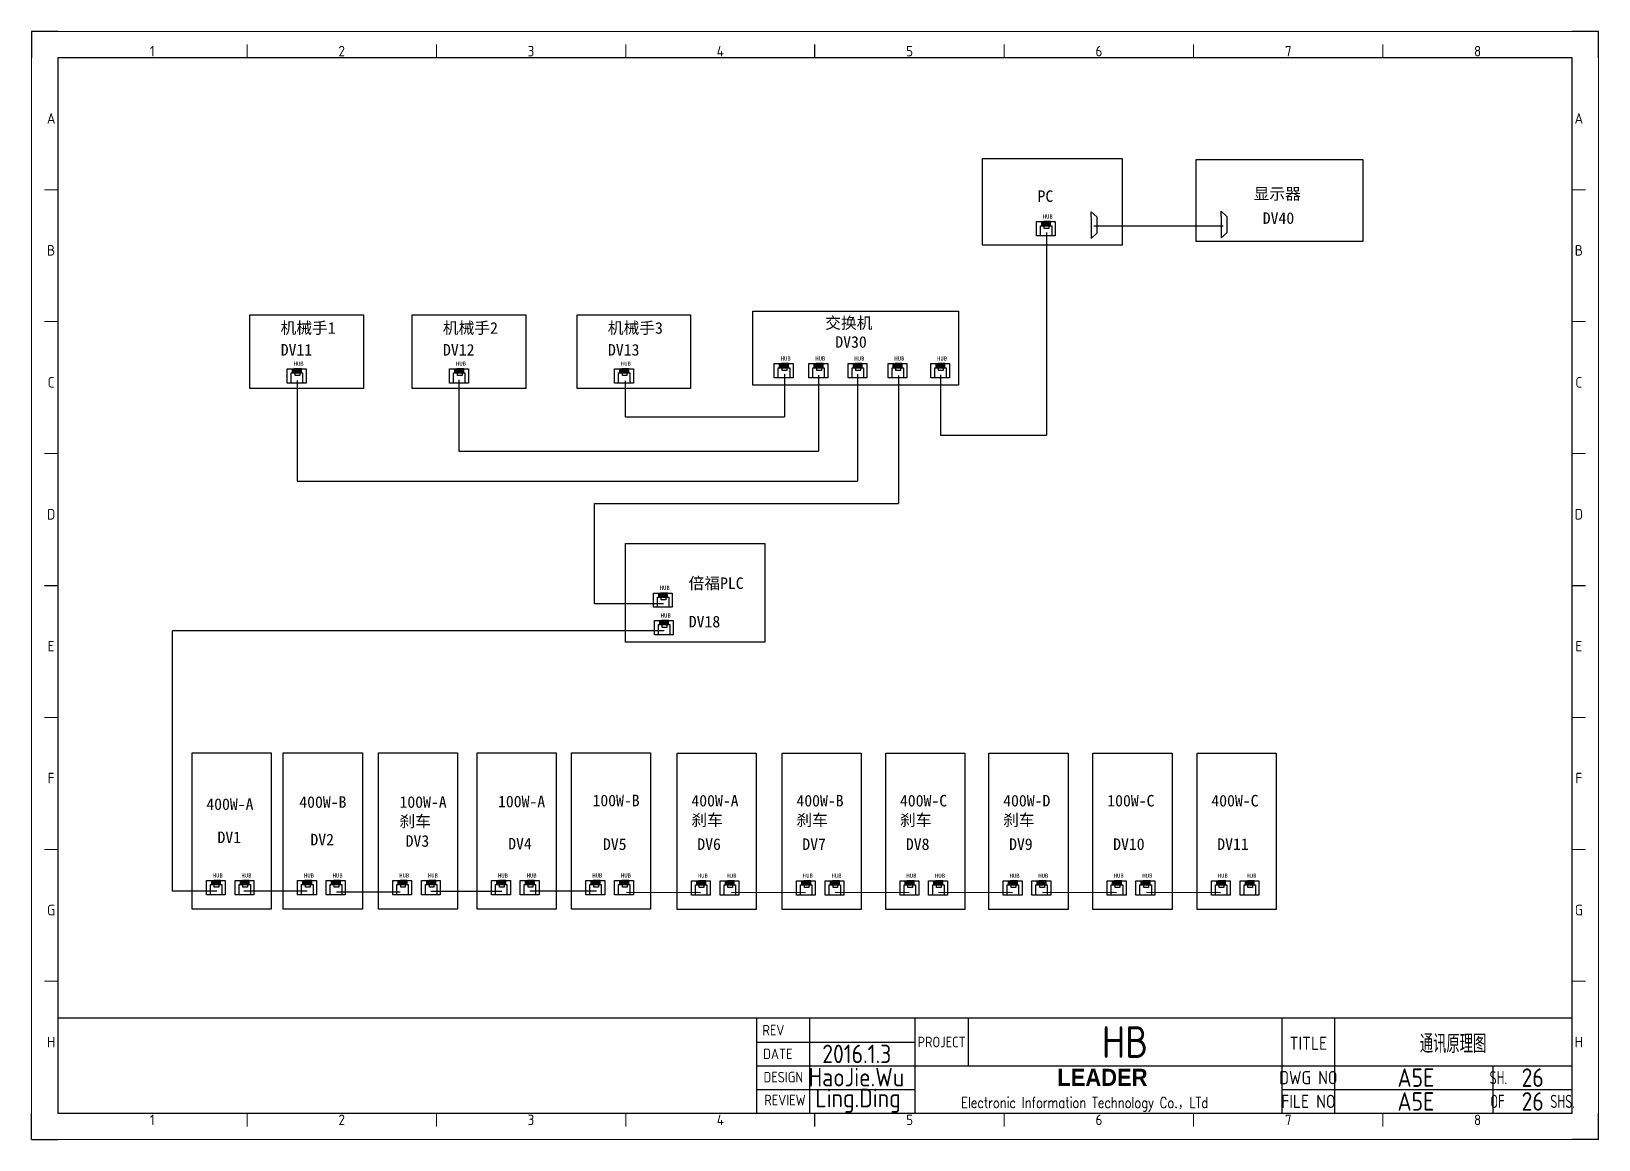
# Model space of a CAD drawing. Header units: millimetres. Extents: x -1699 to 15529, y -2130 to 61.
# Drawn here: x 14935 to 15529, y -2121 to -1701 of the extents above; entities that cross this region are included whole.
import ezdxf
from ezdxf.enums import TextEntityAlignment as Align

# ---------------------------------------------------------------- set-up
doc = ezdxf.new("R2010")
doc.units = ezdxf.units.MM
doc.header["$LTSCALE"] = 10
for name, color, linetype in [('AE_BOR', 1, 'Continuous'), ('SYMS', 7, 'Continuous'), ('图框_标题栏属性', 1, 'Continuous'), ('图框_标题栏文字', 6, 'Continuous')]:
    doc.layers.add(name, color=color, linetype=linetype)
doc.styles.add('ACGBTS', font='ISOCP.SHX')
doc.styles.add('CCFS', font='', dxfattribs={"height": 0.7})
doc.styles.get("Standard").update_dxf_attribs({"font": 'simplex.shx', "width": 0.8, "height": 1.625, "bigfont": 'spec_bar.shx'})
doc.styles.add('工程字', font='gbenor.shx', dxfattribs={"bigfont": 'gbcbig.shx'})
doc.styles.add('样式 1', font='')
doc.styles.get('CCFS').set_extended_font_data('SimSun')
doc.styles.get('样式 1').set_extended_font_data('SimSun')

msp = doc.modelspace()

# ---------------------------------------------------------------- texts
at = {"char_height": 1.615, "width": 14.2508, "attachment_point": 1, "style": '样式 1'}
for insert in [(15318.81, -1770.76), (15034.89, -1826.51), (15096.41, -1826.51), (15158.92, -1826.51), (15219.48, -1824.57), (15232.61, -1824.57), (15247.44, -1824.57), (15262.59, -1824.57), (15278.78, -1824.57), (15173.66, -1911.49), (15174.04, -1921.93), (15004.26, -2020.44), (15015.12, -2020.44), (15038.82, -2020.44), (15049.69, -2020.44), (15074.9, -2020.44), (15085.77, -2020.44), (15112.33, -2020.44), (15123.2, -2020.44), (15148.07, -2020.44), (15158.94, -2020.44), (15188.08, -2020.55), (15198.94, -2020.55), (15227.89, -2020.55), (15238.76, -2020.55), (15267.13, -2020.55), (15277.99, -2020.55), (15306.25, -2020.55), (15317.11, -2020.55), (15345.69, -2020.55), (15356.56, -2020.55), (15385.14, -2020.55), (15396.01, -2020.55)]:
    msp.add_mtext('HUB', dxfattribs=dict(at, insert=insert))
at = {"layer": 'SYMS', "char_height": 4.378, "attachment_point": 1, "style": 'CCFS'}
for s, width, insert in [('PC', 20.0508, (15316.84, -1761.66)), ('显示器', 20.0508, (15398.72, -1760.76)), ('DV40', 20.0508, (15402.19, -1769.97)), ('机械手1', 23.9303, (15029.93, -1811.6)), ('机械手2', 23.9303, (15091.44, -1811.6)), ('机械手3', 23.9303, (15153.96, -1811.6)), ('交换机', 20.0508, (15236.36, -1809.71)), ('DV30', 20.0508, (15240.2, -1816.91)), ('DV11', 56.6224, (15030.01, -1819.89)), ('DV12', 56.6224, (15091.52, -1819.89)), ('DV13', 56.6224, (15154.04, -1819.89)), ('倍福PLC', 20.0508, (15184.57, -1908.33)), ('DV18', 56.6224, (15184.65, -1922.89)), ('400W-A', 20.0508, (15001.81, -1992.07)), ('400W-B', 41.7556, (15037.05, -1991.26)), ('100W-A \\P刹车', 41.7556, (15075.02, -1991.26)), ('100W-A', 41.7556, (15112.36, -1991.06)), ('100W-B', 41.7556, (15148.16, -1990.67)), ('400W-A\\P刹车', 41.7556, (15185.65, -1990.76)), ('400W-B\\P刹车', 41.7556, (15225.46, -1990.76)), ('400W-C\\P刹车', 41.7556, (15264.7, -1990.76)), ('400W-D\\P刹车', 41.7556, (15303.81, -1990.76)), ('100W-C', 41.7556, (15343.26, -1990.76)), ('400W-C', 41.7556, (15382.71, -1990.76)), ('DV1', 56.6224, (15006.05, -2004.63)), ('DV2', 56.6224, (15041.26, -2005.49)), ('DV3', 56.6224, (15077.35, -2006.01)), ('DV4', 56.6224, (15116.22, -2007.05)), ('DV5', 56.6224, (15152.13, -2007.23)), ('DV6', 56.6224, (15187.89, -2007.23)), ('DV7', 56.6224, (15227.7, -2007.23)), ('DV8', 56.6224, (15266.94, -2007.23)), ('DV9', 56.6224, (15306.06, -2007.23)), ('DV10', 56.6224, (15345.5, -2007.23)), ('DV11', 56.6224, (15384.95, -2007.23))]:
    msp.add_mtext_dynamic_manual_height_columns(s, width=width, gutter_width=3.5, heights=[0], dxfattribs=dict(at, insert=insert))

# ---------------------------------------------------------------- blocks, each defined once
blk = doc.blocks.new('Border')
for p, q in [((584, 410), (10, 410)), ((10, 410), (10, 10)), ((584, 10), (584, 410)), ((10, 10), (584, 10))]:
    blk.add_line(p, q)
at = {"layer": 'AE_BOR', "color": 1, "lineweight": 30}
for p, q in [((10, 420), (0, 420)), ((0, 420), (0, 410)), ((594, 420), (584, 420)), ((594, 410), (594, 420)), ((297, 410), (297, 415)), ((5, 210), (10, 210)), ((584, 210), (589, 210)), ((0, 0), (0, 10)), ((297, 5), (297, 10)), ((594, 0), (594, 10)), ((0, 0), (10, 0)), ((594, 0), (584, 0))]:
    blk.add_line(p, q, dxfattribs=at)
at = {"layer": 'AE_BOR', "color": 1, "lineweight": 15}
for p, q in [((0, 420), (594, 420)), ((0, 0), (0, 420)), ((594, 420), (594, 0)), ((81.75, 410), (81.75, 415)), ((153.5, 410), (153.5, 415)), ((225.25, 410), (225.25, 415)), ((368.75, 410), (368.75, 415)), ((440.5, 410), (440.5, 415)), ((512.25, 410), (512.25, 415)), ((10, 360), (5, 360)), ((589, 360), (584, 360)), ((10, 310), (5, 310)), ((589, 310), (584, 310)), ((10, 260), (5, 260)), ((589, 260), (584, 260)), ((10, 160), (5, 160)), ((589, 160), (584, 160)), ((10, 110), (5, 110)), ((589, 110), (584, 110)), ((10, 60), (5, 60)), ((589, 60), (584, 60)), ((81.75, 5), (81.75, 10)), ((153.5, 5), (153.5, 10)), ((225.25, 5), (225.25, 10)), ((368.75, 5), (368.75, 10)), ((440.5, 5), (440.5, 10)), ((512.25, 5), (512.25, 10)), ((594, 0), (0, 0))]:
    blk.add_line(p, q, dxfattribs=at)
at = {"layer": 'AE_BOR', "color": 1, "lineweight": 15, "style": 'ACGBTS'}
for s, p in [('1', (45.875, 412.5)), ('2', (117.625, 412.5)), ('3', (189.375, 412.5)), ('4', (261.125, 412.5)), ('5', (332.875, 412.5)), ('6', (404.625, 412.5)), ('7', (476.375, 412.5)), ('8', (548.125, 412.5)), ('A', (7.5, 387)), ('A', (586.5, 387)), ('B', (7.5, 337)), ('B', (586.5, 337)), ('C', (7.5, 287)), ('C', (586.5, 287)), ('D', (7.5, 237)), ('D', (586.5, 237)), ('E', (7.5, 187)), ('E', (586.5, 187)), ('F', (7.5, 137)), ('F', (586.5, 137)), ('G', (7.5, 87)), ('G', (586.5, 87)), ('H', (7.5, 37)), ('H', (586.5, 37)), ('1', (45.875, 7.5)), ('2', (117.625, 7.5)), ('3', (189.375, 7.5)), ('4', (261.125, 7.5)), ('5', (332.875, 7.5)), ('6', (404.625, 7.5)), ('7', (476.375, 7.5)), ('8', (548.125, 7.5))]:
    blk.add_text(s, height=4, dxfattribs=at).set_placement(p, align=Align.MIDDLE)
blk = doc.blocks.new('TITLE3')
for p, q in [((-309, 0), (-309, 36)), ((-289, 0), (-289, 36)), ((-249, 0), (-249, 36)), ((-249, 0), (-249, 36)), ((-249, 0), (-249, 36)), ((-229, 36), (-229, 27)), ((-110, 0), (-110, 36)), ((-90, 0), (-90, 36)), ((-309, 27), (-249, 27)), ((-229, 27), (-229, 18)), ((-309, 18), (-248.01, 18)), ((-249, 18), (0, 18)), ((-30, 0), (-30, 18)), ((-309, 9), (-249, 9)), ((-110, 9), (0, 9)), ((-289, 4.18), (-289, 4.18)), ((-289, 4.18), (-289, 4.18))]:
    blk.add_line(p, q)
blk.add_lwpolyline([(-309, 36), (-574, 36), (-574, 0), (-309, 0)], close=True)
blk.add_lwpolyline([(-309, 0), (0, 0), (0, 36), (-309, 36)])
at = {"insert": (-248.01, 16.87), "char_height": 5, "attachment_point": 1}
blk.add_mtext_dynamic_manual_height_columns('\\pi52.854;{\\fArial Black|b0|i0|c0|p34;\\H1.3x;LEADER\\Fsimplex,spec_bar|c134;\\H1.0769x; }\\P\\pi16.37;{\\H0.8x;Electronic Information Technology Co.\\fSimSun|b0|i0|c134|p2;，\\Fsimplex,spec_bar|c134;LTd}', width=138.0147, gutter_width=8.12, heights=[69.93], dxfattribs=at)
at = {"layer": '图框_标题栏属性', "style": '工程字'}
for tag, height, p in [('版本', 7, (-271.17, 31.5)), ('项目', 12, (-169.5, 27)), ('名称', 7, (-45.16, 26.53)), ('日期', 7, (-271.17, 22.5)), ('制图', 7, (-271.33, 13.69)), ('文件', 7, (-59.26, 13.5)), ('页数', 7, (-16.34, 13.5)), ('审核', 7, (-270.7, 4.72)), ('图号', 7, (-59.26, 4.5)), ('总数', 7, (-16.34, 4.5))]:
    blk.add_attdef(tag, text='', height=height, dxfattribs=at).set_placement(p, align=Align.MIDDLE)
at = {"layer": '图框_标题栏文字', "style": '工程字'}
for s, height, p in [('REV', 4, (-302.75, 31.5)), ('DATE', 4, (-301.08, 22.5)), ('PROJECT', 4, (-239, 27)), ('TITLE', 5, (-100, 26.53)), ('DESIGN', 4, (-299, 13.69)), ('DWG NO', 5, (-100, 13.5)), ('REVIEW', 4, (-298.37, 5.01)), ('FILE NO', 5, (-100, 4.5))]:
    blk.add_text(s, height=height, dxfattribs=at).set_placement(p, align=Align.MIDDLE_CENTER)
at = {"layer": '图框_标题栏文字', "style": '工程字', "width": 0.8}
for s, p in [('SH.            ', (-15, 13.5)), ('OF        SHS.', (-15, 4.5))]:
    blk.add_text(s, height=5, dxfattribs=at).set_placement(p, align=Align.MIDDLE_CENTER)

# ---------------------------------------------------------------- linework, layer by layer
for p, q in [((15337.16, -1771.74), (15337.16, -1769.74)), ((15337.16, -1769.74), (15339.28, -1771.74)), ((15386.39, -1771.56), (15386.39, -1769.56)), ((15386.39, -1769.56), (15388.52, -1771.56)), ((15318.4, -1775.04), (15318.4, -1773.51)), ((15318.66, -1773.51), (15318.66, -1775.04)), ((15318.9, -1775.04), (15318.9, -1773.51)), ((15321.79, -1773.51), (15319.16, -1773.51)), ((15319.16, -1773.51), (15319.16, -1775.04)), ((15319.39, -1775.04), (15319.39, -1773.51)), ((15319.56, -1773.51), (15319.56, -1775.04)), ((15319.77, -1775.04), (15319.77, -1773.51)), ((15320.07, -1775.04), (15320.07, -1773.51)), ((15320.36, -1775.04), (15320.36, -1773.51)), ((15320.62, -1775.04), (15320.62, -1773.51)), ((15320.87, -1775.04), (15320.87, -1773.51)), ((15321.07, -1775.04), (15321.07, -1773.51)), ((15321.33, -1775.04), (15321.33, -1773.51)), ((15321.55, -1775.04), (15321.55, -1773.51)), ((15321.79, -1775.04), (15321.79, -1773.51)), ((15337.16, -1771.74), (15337.16, -1779.88)), ((15338.22, -1775.12), (15387.15, -1775.12)), ((15339.28, -1771.74), (15339.28, -1777.88)), ((15386.39, -1771.56), (15386.39, -1779.7)), ((15388.52, -1771.56), (15388.52, -1777.7)), ((15320.19, -1777.66), (15320.19, -1854.41)), ((15339.28, -1777.88), (15337.16, -1779.88)), ((15388.52, -1777.7), (15386.39, -1779.7)), ((15034.49, -1830.79), (15034.49, -1829.26)), ((15034.74, -1829.26), (15034.74, -1830.79)), ((15034.98, -1830.79), (15034.98, -1829.26)), ((15037.87, -1829.26), (15035.24, -1829.26)), ((15035.24, -1829.26), (15035.24, -1830.79)), ((15035.47, -1830.79), (15035.47, -1829.26)), ((15035.64, -1829.26), (15035.64, -1830.79)), ((15035.85, -1830.79), (15035.85, -1829.26)), ((15036.16, -1830.79), (15036.16, -1829.26)), ((15036.44, -1830.79), (15036.44, -1829.26)), ((15036.7, -1830.79), (15036.7, -1829.26)), ((15036.95, -1830.79), (15036.95, -1829.26)), ((15037.16, -1830.79), (15037.16, -1829.26)), ((15037.41, -1830.79), (15037.41, -1829.26)), ((15037.63, -1830.79), (15037.63, -1829.26)), ((15037.87, -1830.79), (15037.87, -1829.26)), ((15096, -1830.79), (15096, -1829.26)), ((15096.25, -1829.26), (15096.25, -1830.79)), ((15096.49, -1830.79), (15096.49, -1829.26)), ((15099.39, -1829.26), (15096.75, -1829.26)), ((15096.75, -1829.26), (15096.75, -1830.79)), ((15096.98, -1830.79), (15096.98, -1829.26)), ((15097.16, -1829.26), (15097.16, -1830.79)), ((15097.36, -1830.79), (15097.36, -1829.26)), ((15097.67, -1830.79), (15097.67, -1829.26)), ((15097.95, -1830.79), (15097.95, -1829.26)), ((15098.21, -1830.79), (15098.21, -1829.26)), ((15098.46, -1830.79), (15098.46, -1829.26)), ((15098.67, -1830.79), (15098.67, -1829.26)), ((15098.92, -1830.79), (15098.92, -1829.26)), ((15099.15, -1830.79), (15099.15, -1829.26)), ((15099.39, -1830.79), (15099.39, -1829.26)), ((15158.51, -1830.79), (15158.51, -1829.26)), ((15158.76, -1829.26), (15158.76, -1830.79)), ((15159, -1830.79), (15159, -1829.26)), ((15161.9, -1829.26), (15159.26, -1829.26)), ((15159.26, -1829.26), (15159.26, -1830.79)), ((15159.49, -1830.79), (15159.49, -1829.26)), ((15159.67, -1829.26), (15159.67, -1830.79)), ((15159.87, -1830.79), (15159.87, -1829.26)), ((15160.18, -1830.79), (15160.18, -1829.26)), ((15160.46, -1830.79), (15160.46, -1829.26)), ((15160.73, -1830.79), (15160.73, -1829.26)), ((15160.98, -1830.79), (15160.98, -1829.26)), ((15161.18, -1830.79), (15161.18, -1829.26)), ((15161.44, -1830.79), (15161.44, -1829.26)), ((15161.66, -1830.79), (15161.66, -1829.26)), ((15161.9, -1830.79), (15161.9, -1829.26)), ((15219.07, -1828.85), (15219.07, -1827.32)), ((15219.32, -1827.32), (15219.32, -1828.85)), ((15219.56, -1828.85), (15219.56, -1827.32)), ((15222.46, -1827.32), (15219.82, -1827.32)), ((15219.82, -1827.32), (15219.82, -1828.85)), ((15220.05, -1828.85), (15220.05, -1827.32)), ((15220.23, -1827.32), (15220.23, -1828.85)), ((15220.43, -1828.85), (15220.43, -1827.32)), ((15220.74, -1828.85), (15220.74, -1827.32)), ((15221.02, -1828.85), (15221.02, -1827.32)), ((15221.29, -1828.85), (15221.29, -1827.32)), ((15221.54, -1828.85), (15221.54, -1827.32)), ((15221.74, -1828.85), (15221.74, -1827.32)), ((15222, -1828.85), (15222, -1827.32)), ((15222.22, -1828.85), (15222.22, -1827.32)), ((15222.46, -1828.85), (15222.46, -1827.32)), ((15232.2, -1828.85), (15232.2, -1827.32)), ((15232.45, -1827.32), (15232.45, -1828.85)), ((15232.69, -1828.85), (15232.69, -1827.32)), ((15235.59, -1827.32), (15232.95, -1827.32)), ((15232.95, -1827.32), (15232.95, -1828.85)), ((15233.18, -1828.85), (15233.18, -1827.32)), ((15233.36, -1827.32), (15233.36, -1828.85)), ((15233.56, -1828.85), (15233.56, -1827.32)), ((15233.87, -1828.85), (15233.87, -1827.32)), ((15234.15, -1828.85), (15234.15, -1827.32)), ((15234.42, -1828.85), (15234.42, -1827.32)), ((15234.66, -1828.85), (15234.66, -1827.32)), ((15234.87, -1828.85), (15234.87, -1827.32)), ((15235.13, -1828.85), (15235.13, -1827.32)), ((15235.35, -1828.85), (15235.35, -1827.32)), ((15235.59, -1828.85), (15235.59, -1827.32)), ((15247.03, -1828.85), (15247.03, -1827.32)), ((15247.28, -1827.32), (15247.28, -1828.85)), ((15247.52, -1828.85), (15247.52, -1827.32)), ((15250.42, -1827.32), (15247.78, -1827.32)), ((15247.78, -1827.32), (15247.78, -1828.85)), ((15248.01, -1828.85), (15248.01, -1827.32)), ((15248.19, -1827.32), (15248.19, -1828.85)), ((15248.39, -1828.85), (15248.39, -1827.32)), ((15248.7, -1828.85), (15248.7, -1827.32)), ((15248.98, -1828.85), (15248.98, -1827.32)), ((15249.25, -1828.85), (15249.25, -1827.32)), ((15249.5, -1828.85), (15249.5, -1827.32)), ((15249.7, -1828.85), (15249.7, -1827.32)), ((15249.96, -1828.85), (15249.96, -1827.32)), ((15250.18, -1828.85), (15250.18, -1827.32)), ((15250.42, -1828.85), (15250.42, -1827.32)), ((15262.18, -1828.85), (15262.18, -1827.32)), ((15262.43, -1827.32), (15262.43, -1828.85)), ((15262.67, -1828.85), (15262.67, -1827.32)), ((15265.57, -1827.32), (15262.93, -1827.32)), ((15262.93, -1827.32), (15262.93, -1828.85)), ((15263.16, -1828.85), (15263.16, -1827.32)), ((15263.34, -1827.32), (15263.34, -1828.85)), ((15263.54, -1828.85), (15263.54, -1827.32)), ((15263.85, -1828.85), (15263.85, -1827.32)), ((15264.13, -1828.85), (15264.13, -1827.32)), ((15264.4, -1828.85), (15264.4, -1827.32)), ((15264.64, -1828.85), (15264.64, -1827.32)), ((15264.85, -1828.85), (15264.85, -1827.32)), ((15265.11, -1828.85), (15265.11, -1827.32)), ((15265.33, -1828.85), (15265.33, -1827.32)), ((15265.57, -1828.85), (15265.57, -1827.32)), ((15278.37, -1828.85), (15278.37, -1827.32)), ((15278.62, -1827.32), (15278.62, -1828.85)), ((15278.86, -1828.85), (15278.86, -1827.32)), ((15281.76, -1827.32), (15279.12, -1827.32)), ((15279.12, -1827.32), (15279.12, -1828.85)), ((15279.35, -1828.85), (15279.35, -1827.32)), ((15279.53, -1827.32), (15279.53, -1828.85)), ((15279.73, -1828.85), (15279.73, -1827.32)), ((15280.04, -1828.85), (15280.04, -1827.32)), ((15280.32, -1828.85), (15280.32, -1827.32)), ((15280.59, -1828.85), (15280.59, -1827.32)), ((15280.84, -1828.85), (15280.84, -1827.32)), ((15281.04, -1828.85), (15281.04, -1827.32)), ((15281.3, -1828.85), (15281.3, -1827.32)), ((15281.52, -1828.85), (15281.52, -1827.32)), ((15281.76, -1828.85), (15281.76, -1827.32)), ((15036.19, -1833.68), (15036.19, -1871.84)), ((15097.54, -1833.44), (15097.54, -1860.44)), ((15160.53, -1833.79), (15160.53, -1847.43)), ((15264.17, -1831.77), (15264.17, -1880.3)), ((15280.07, -1831.5), (15280.07, -1854.41)), ((15160.53, -1847.43), (15220.88, -1847.43)), ((15280.07, -1854.41), (15320.19, -1854.41)), ((15097.54, -1860.44), (15233.79, -1860.44)), ((15036.19, -1871.84), (15248.66, -1871.84)), ((15148.92, -1918.28), (15148.92, -1880.3)), ((15148.92, -1880.3), (15264.17, -1880.3)), ((15175.08, -1918.28), (15148.92, -1918.28)), ((15173.25, -1915.77), (15173.25, -1914.24)), ((15173.5, -1914.24), (15173.5, -1915.77)), ((15173.74, -1915.77), (15173.74, -1914.24)), ((15176.64, -1914.24), (15174, -1914.24)), ((15174, -1914.24), (15174, -1915.77)), ((15174.23, -1915.77), (15174.23, -1914.24)), ((15174.41, -1914.24), (15174.41, -1915.77)), ((15174.61, -1915.77), (15174.61, -1914.24)), ((15174.92, -1915.77), (15174.92, -1914.24)), ((15175.2, -1915.77), (15175.2, -1914.24)), ((15175.47, -1915.77), (15175.47, -1914.24)), ((15175.72, -1915.77), (15175.72, -1914.24)), ((15175.92, -1915.77), (15175.92, -1914.24)), ((15176.18, -1915.77), (15176.18, -1914.24)), ((15176.4, -1915.77), (15176.4, -1914.24)), ((15176.64, -1915.77), (15176.64, -1914.24)), ((14989.05, -2027.19), (14989.05, -1928.61)), ((15175.37, -1928.61), (14989.05, -1928.61)), ((15173.63, -1926.21), (15173.63, -1924.68)), ((15173.88, -1924.68), (15173.88, -1926.21)), ((15174.12, -1926.21), (15174.12, -1924.68)), ((15177.02, -1924.68), (15174.38, -1924.68)), ((15174.38, -1924.68), (15174.38, -1926.21)), ((15174.61, -1926.21), (15174.61, -1924.68)), ((15174.79, -1924.68), (15174.79, -1926.21)), ((15174.99, -1926.21), (15174.99, -1924.68)), ((15175.3, -1926.21), (15175.3, -1924.68)), ((15175.58, -1926.21), (15175.58, -1924.68)), ((15175.85, -1926.21), (15175.85, -1924.68)), ((15176.1, -1926.21), (15176.1, -1924.68)), ((15176.3, -1926.21), (15176.3, -1924.68)), ((15176.56, -1926.21), (15176.56, -1924.68)), ((15176.78, -1926.21), (15176.78, -1924.68)), ((15177.02, -1926.21), (15177.02, -1924.68)), ((15003.85, -2024.72), (15003.85, -2023.19)), ((15004.1, -2023.19), (15004.1, -2024.72)), ((15004.34, -2024.72), (15004.34, -2023.19)), ((15007.24, -2023.19), (15004.6, -2023.19)), ((15004.6, -2023.19), (15004.6, -2024.72)), ((15004.83, -2024.72), (15004.83, -2023.19)), ((15005.01, -2023.19), (15005.01, -2024.72)), ((15005.21, -2024.72), (15005.21, -2023.19)), ((15005.52, -2024.72), (15005.52, -2023.19)), ((15005.8, -2024.72), (15005.8, -2023.19)), ((15006.07, -2024.72), (15006.07, -2023.19)), ((15006.32, -2024.72), (15006.32, -2023.19)), ((15006.52, -2024.72), (15006.52, -2023.19)), ((15006.78, -2024.72), (15006.78, -2023.19)), ((15007, -2024.72), (15007, -2023.19)), ((15007.24, -2024.72), (15007.24, -2023.19)), ((15014.71, -2024.72), (15014.71, -2023.19)), ((15014.97, -2023.19), (15014.97, -2024.72)), ((15015.21, -2024.72), (15015.21, -2023.19)), ((15018.1, -2023.19), (15015.47, -2023.19)), ((15015.47, -2023.19), (15015.47, -2024.72)), ((15015.7, -2024.72), (15015.7, -2023.19)), ((15015.87, -2023.19), (15015.87, -2024.72)), ((15016.08, -2024.72), (15016.08, -2023.19)), ((15016.38, -2024.72), (15016.38, -2023.19)), ((15016.67, -2024.72), (15016.67, -2023.19)), ((15016.93, -2024.72), (15016.93, -2023.19)), ((15017.18, -2024.72), (15017.18, -2023.19)), ((15017.38, -2024.72), (15017.38, -2023.19)), ((15017.64, -2024.72), (15017.64, -2023.19)), ((15017.86, -2024.72), (15017.86, -2023.19)), ((15018.1, -2024.72), (15018.1, -2023.19)), ((15038.41, -2024.72), (15038.41, -2023.19)), ((15038.67, -2023.19), (15038.67, -2024.72)), ((15038.91, -2024.72), (15038.91, -2023.19)), ((15041.8, -2023.19), (15039.17, -2023.19)), ((15039.17, -2023.19), (15039.17, -2024.72)), ((15039.4, -2024.72), (15039.4, -2023.19)), ((15039.57, -2023.19), (15039.57, -2024.72)), ((15039.78, -2024.72), (15039.78, -2023.19)), ((15040.08, -2024.72), (15040.08, -2023.19)), ((15040.37, -2024.72), (15040.37, -2023.19)), ((15040.63, -2024.72), (15040.63, -2023.19)), ((15040.88, -2024.72), (15040.88, -2023.19)), ((15041.09, -2024.72), (15041.09, -2023.19)), ((15041.34, -2024.72), (15041.34, -2023.19)), ((15041.56, -2024.72), (15041.56, -2023.19)), ((15041.8, -2024.72), (15041.8, -2023.19)), ((15049.28, -2024.72), (15049.28, -2023.19)), ((15049.53, -2023.19), (15049.53, -2024.72)), ((15049.77, -2024.72), (15049.77, -2023.19)), ((15052.67, -2023.19), (15050.03, -2023.19)), ((15050.03, -2023.19), (15050.03, -2024.72)), ((15050.26, -2024.72), (15050.26, -2023.19)), ((15050.44, -2023.19), (15050.44, -2024.72)), ((15050.64, -2024.72), (15050.64, -2023.19)), ((15050.95, -2024.72), (15050.95, -2023.19)), ((15051.23, -2024.72), (15051.23, -2023.19)), ((15051.5, -2024.72), (15051.5, -2023.19)), ((15051.74, -2024.72), (15051.74, -2023.19)), ((15051.95, -2024.72), (15051.95, -2023.19)), ((15052.21, -2024.72), (15052.21, -2023.19)), ((15052.43, -2024.72), (15052.43, -2023.19)), ((15052.67, -2024.72), (15052.67, -2023.19)), ((15074.49, -2024.72), (15074.49, -2023.19)), ((15074.75, -2023.19), (15074.75, -2024.72)), ((15074.99, -2024.72), (15074.99, -2023.19)), ((15077.88, -2023.19), (15075.25, -2023.19)), ((15075.25, -2023.19), (15075.25, -2024.72)), ((15075.48, -2024.72), (15075.48, -2023.19)), ((15075.65, -2023.19), (15075.65, -2024.72)), ((15075.86, -2024.72), (15075.86, -2023.19)), ((15076.16, -2024.72), (15076.16, -2023.19)), ((15076.45, -2024.72), (15076.45, -2023.19)), ((15076.71, -2024.72), (15076.71, -2023.19)), ((15076.96, -2024.72), (15076.96, -2023.19)), ((15077.16, -2024.72), (15077.16, -2023.19)), ((15077.42, -2024.72), (15077.42, -2023.19)), ((15077.64, -2024.72), (15077.64, -2023.19)), ((15077.88, -2024.72), (15077.88, -2023.19)), ((15085.36, -2024.72), (15085.36, -2023.19)), ((15085.61, -2023.19), (15085.61, -2024.72)), ((15085.85, -2024.72), (15085.85, -2023.19)), ((15088.75, -2023.19), (15086.11, -2023.19)), ((15086.11, -2023.19), (15086.11, -2024.72)), ((15086.34, -2024.72), (15086.34, -2023.19)), ((15086.52, -2023.19), (15086.52, -2024.72)), ((15086.72, -2024.72), (15086.72, -2023.19)), ((15087.03, -2024.72), (15087.03, -2023.19)), ((15087.31, -2024.72), (15087.31, -2023.19)), ((15087.58, -2024.72), (15087.58, -2023.19)), ((15087.82, -2024.72), (15087.82, -2023.19)), ((15088.03, -2024.72), (15088.03, -2023.19)), ((15088.29, -2024.72), (15088.29, -2023.19)), ((15088.51, -2024.72), (15088.51, -2023.19)), ((15088.75, -2024.72), (15088.75, -2023.19)), ((15111.92, -2024.72), (15111.92, -2023.19)), ((15112.18, -2023.19), (15112.18, -2024.72)), ((15112.41, -2024.72), (15112.41, -2023.19)), ((15115.31, -2023.19), (15112.67, -2023.19)), ((15112.67, -2023.19), (15112.67, -2024.72)), ((15112.9, -2024.72), (15112.9, -2023.19)), ((15113.08, -2023.19), (15113.08, -2024.72)), ((15113.28, -2024.72), (15113.28, -2023.19)), ((15113.59, -2024.72), (15113.59, -2023.19)), ((15113.87, -2024.72), (15113.87, -2023.19)), ((15114.14, -2024.72), (15114.14, -2023.19)), ((15114.39, -2024.72), (15114.39, -2023.19)), ((15114.59, -2024.72), (15114.59, -2023.19)), ((15114.85, -2024.72), (15114.85, -2023.19)), ((15115.07, -2024.72), (15115.07, -2023.19)), ((15115.31, -2024.72), (15115.31, -2023.19)), ((15122.79, -2024.72), (15122.79, -2023.19)), ((15123.04, -2023.19), (15123.04, -2024.72)), ((15123.28, -2024.72), (15123.28, -2023.19)), ((15126.18, -2023.19), (15123.54, -2023.19)), ((15123.54, -2023.19), (15123.54, -2024.72)), ((15123.77, -2024.72), (15123.77, -2023.19)), ((15123.95, -2023.19), (15123.95, -2024.72)), ((15124.15, -2024.72), (15124.15, -2023.19)), ((15124.46, -2024.72), (15124.46, -2023.19)), ((15124.74, -2024.72), (15124.74, -2023.19)), ((15125, -2024.72), (15125, -2023.19)), ((15125.25, -2024.72), (15125.25, -2023.19)), ((15125.46, -2024.72), (15125.46, -2023.19)), ((15125.71, -2024.72), (15125.71, -2023.19)), ((15125.94, -2024.72), (15125.94, -2023.19)), ((15126.18, -2024.72), (15126.18, -2023.19)), ((15147.67, -2024.72), (15147.67, -2023.19)), ((15147.92, -2023.19), (15147.92, -2024.72)), ((15148.16, -2024.72), (15148.16, -2023.19)), ((15151.05, -2023.19), (15148.42, -2023.19)), ((15148.42, -2023.19), (15148.42, -2024.72)), ((15148.65, -2024.72), (15148.65, -2023.19)), ((15148.82, -2023.19), (15148.82, -2024.72)), ((15149.03, -2024.72), (15149.03, -2023.19)), ((15149.34, -2024.72), (15149.34, -2023.19)), ((15149.62, -2024.72), (15149.62, -2023.19)), ((15149.88, -2024.72), (15149.88, -2023.19)), ((15150.13, -2024.72), (15150.13, -2023.19)), ((15150.34, -2024.72), (15150.34, -2023.19)), ((15150.59, -2024.72), (15150.59, -2023.19)), ((15150.81, -2024.72), (15150.81, -2023.19)), ((15151.05, -2024.72), (15151.05, -2023.19)), ((15158.53, -2024.72), (15158.53, -2023.19)), ((15158.78, -2023.19), (15158.78, -2024.72)), ((15159.02, -2024.72), (15159.02, -2023.19)), ((15161.92, -2023.19), (15159.28, -2023.19)), ((15159.28, -2023.19), (15159.28, -2024.72)), ((15159.51, -2024.72), (15159.51, -2023.19)), ((15159.69, -2023.19), (15159.69, -2024.72)), ((15159.89, -2024.72), (15159.89, -2023.19)), ((15160.2, -2024.72), (15160.2, -2023.19)), ((15160.48, -2024.72), (15160.48, -2023.19)), ((15160.75, -2024.72), (15160.75, -2023.19)), ((15160.99, -2024.72), (15160.99, -2023.19)), ((15161.2, -2024.72), (15161.2, -2023.19)), ((15161.46, -2024.72), (15161.46, -2023.19)), ((15161.68, -2024.72), (15161.68, -2023.19)), ((15161.92, -2024.72), (15161.92, -2023.19)), ((15187.67, -2024.83), (15187.67, -2023.3)), ((15187.92, -2023.3), (15187.92, -2024.83)), ((15188.16, -2024.83), (15188.16, -2023.3)), ((15191.06, -2023.3), (15188.42, -2023.3)), ((15188.42, -2023.3), (15188.42, -2024.83)), ((15188.65, -2024.83), (15188.65, -2023.3)), ((15188.83, -2023.3), (15188.83, -2024.83)), ((15189.03, -2024.83), (15189.03, -2023.3)), ((15189.34, -2024.83), (15189.34, -2023.3)), ((15189.62, -2024.83), (15189.62, -2023.3)), ((15189.89, -2024.83), (15189.89, -2023.3)), ((15190.14, -2024.83), (15190.14, -2023.3)), ((15190.34, -2024.83), (15190.34, -2023.3)), ((15190.6, -2024.83), (15190.6, -2023.3)), ((15190.82, -2024.83), (15190.82, -2023.3)), ((15191.06, -2024.83), (15191.06, -2023.3)), ((15198.53, -2024.83), (15198.53, -2023.3)), ((15198.79, -2023.3), (15198.79, -2024.83)), ((15199.03, -2024.83), (15199.03, -2023.3)), ((15201.92, -2023.3), (15199.29, -2023.3)), ((15199.29, -2023.3), (15199.29, -2024.83)), ((15199.52, -2024.83), (15199.52, -2023.3)), ((15199.69, -2023.3), (15199.69, -2024.83)), ((15199.9, -2024.83), (15199.9, -2023.3)), ((15200.21, -2024.83), (15200.21, -2023.3)), ((15200.49, -2024.83), (15200.49, -2023.3)), ((15200.75, -2024.83), (15200.75, -2023.3)), ((15201, -2024.83), (15201, -2023.3)), ((15201.21, -2024.83), (15201.21, -2023.3)), ((15201.46, -2024.83), (15201.46, -2023.3)), ((15201.68, -2024.83), (15201.68, -2023.3)), ((15201.92, -2024.83), (15201.92, -2023.3)), ((15227.49, -2024.83), (15227.49, -2023.3)), ((15227.74, -2023.3), (15227.74, -2024.83)), ((15227.98, -2024.83), (15227.98, -2023.3)), ((15230.87, -2023.3), (15228.24, -2023.3)), ((15228.24, -2023.3), (15228.24, -2024.83)), ((15228.47, -2024.83), (15228.47, -2023.3)), ((15228.64, -2023.3), (15228.64, -2024.83)), ((15228.85, -2024.83), (15228.85, -2023.3)), ((15229.16, -2024.83), (15229.16, -2023.3)), ((15229.44, -2024.83), (15229.44, -2023.3)), ((15229.7, -2024.83), (15229.7, -2023.3)), ((15229.95, -2024.83), (15229.95, -2023.3)), ((15230.16, -2024.83), (15230.16, -2023.3)), ((15230.41, -2024.83), (15230.41, -2023.3)), ((15230.64, -2024.83), (15230.64, -2023.3)), ((15230.87, -2024.83), (15230.87, -2023.3)), ((15238.35, -2024.83), (15238.35, -2023.3)), ((15238.6, -2023.3), (15238.6, -2024.83)), ((15238.84, -2024.83), (15238.84, -2023.3)), ((15241.74, -2023.3), (15239.1, -2023.3)), ((15239.1, -2023.3), (15239.1, -2024.83)), ((15239.33, -2024.83), (15239.33, -2023.3)), ((15239.51, -2023.3), (15239.51, -2024.83)), ((15239.71, -2024.83), (15239.71, -2023.3)), ((15240.02, -2024.83), (15240.02, -2023.3)), ((15240.3, -2024.83), (15240.3, -2023.3)), ((15240.57, -2024.83), (15240.57, -2023.3)), ((15240.81, -2024.83), (15240.81, -2023.3)), ((15241.02, -2024.83), (15241.02, -2023.3)), ((15241.28, -2024.83), (15241.28, -2023.3)), ((15241.5, -2024.83), (15241.5, -2023.3)), ((15241.74, -2024.83), (15241.74, -2023.3)), ((15266.72, -2024.83), (15266.72, -2023.3)), ((15266.97, -2023.3), (15266.97, -2024.83)), ((15267.21, -2024.83), (15267.21, -2023.3)), ((15270.11, -2023.3), (15267.47, -2023.3)), ((15267.47, -2023.3), (15267.47, -2024.83)), ((15267.7, -2024.83), (15267.7, -2023.3)), ((15267.88, -2023.3), (15267.88, -2024.83)), ((15268.08, -2024.83), (15268.08, -2023.3)), ((15268.39, -2024.83), (15268.39, -2023.3)), ((15268.67, -2024.83), (15268.67, -2023.3)), ((15268.94, -2024.83), (15268.94, -2023.3)), ((15269.19, -2024.83), (15269.19, -2023.3)), ((15269.39, -2024.83), (15269.39, -2023.3)), ((15269.65, -2024.83), (15269.65, -2023.3)), ((15269.87, -2024.83), (15269.87, -2023.3)), ((15270.11, -2024.83), (15270.11, -2023.3)), ((15277.59, -2024.83), (15277.59, -2023.3)), ((15277.84, -2023.3), (15277.84, -2024.83)), ((15278.08, -2024.83), (15278.08, -2023.3)), ((15280.98, -2023.3), (15278.34, -2023.3)), ((15278.34, -2023.3), (15278.34, -2024.83)), ((15278.57, -2024.83), (15278.57, -2023.3)), ((15278.75, -2023.3), (15278.75, -2024.83)), ((15278.95, -2024.83), (15278.95, -2023.3)), ((15279.26, -2024.83), (15279.26, -2023.3)), ((15279.54, -2024.83), (15279.54, -2023.3)), ((15279.8, -2024.83), (15279.8, -2023.3)), ((15280.05, -2024.83), (15280.05, -2023.3)), ((15280.26, -2024.83), (15280.26, -2023.3)), ((15280.51, -2024.83), (15280.51, -2023.3)), ((15280.74, -2024.83), (15280.74, -2023.3)), ((15280.98, -2024.83), (15280.98, -2023.3)), ((15305.84, -2024.83), (15305.84, -2023.3)), ((15306.09, -2023.3), (15306.09, -2024.83)), ((15306.33, -2024.83), (15306.33, -2023.3)), ((15309.23, -2023.3), (15306.59, -2023.3)), ((15306.59, -2023.3), (15306.59, -2024.83)), ((15306.82, -2024.83), (15306.82, -2023.3)), ((15307, -2023.3), (15307, -2024.83)), ((15307.2, -2024.83), (15307.2, -2023.3)), ((15307.51, -2024.83), (15307.51, -2023.3)), ((15307.79, -2024.83), (15307.79, -2023.3)), ((15308.06, -2024.83), (15308.06, -2023.3)), ((15308.3, -2024.83), (15308.3, -2023.3)), ((15308.51, -2024.83), (15308.51, -2023.3)), ((15308.77, -2024.83), (15308.77, -2023.3)), ((15308.99, -2024.83), (15308.99, -2023.3)), ((15309.23, -2024.83), (15309.23, -2023.3)), ((15316.7, -2024.83), (15316.7, -2023.3)), ((15316.96, -2023.3), (15316.96, -2024.83)), ((15317.19, -2024.83), (15317.19, -2023.3)), ((15320.09, -2023.3), (15317.45, -2023.3)), ((15317.45, -2023.3), (15317.45, -2024.83)), ((15317.69, -2024.83), (15317.69, -2023.3)), ((15317.86, -2023.3), (15317.86, -2024.83)), ((15318.06, -2024.83), (15318.06, -2023.3)), ((15318.37, -2024.83), (15318.37, -2023.3)), ((15318.65, -2024.83), (15318.65, -2023.3)), ((15318.92, -2024.83), (15318.92, -2023.3)), ((15319.17, -2024.83), (15319.17, -2023.3)), ((15319.37, -2024.83), (15319.37, -2023.3)), ((15319.63, -2024.83), (15319.63, -2023.3)), ((15319.85, -2024.83), (15319.85, -2023.3)), ((15320.09, -2024.83), (15320.09, -2023.3)), ((15345.29, -2024.83), (15345.29, -2023.3)), ((15345.54, -2023.3), (15345.54, -2024.83)), ((15345.78, -2024.83), (15345.78, -2023.3)), ((15348.68, -2023.3), (15346.04, -2023.3)), ((15346.04, -2023.3), (15346.04, -2024.83)), ((15346.27, -2024.83), (15346.27, -2023.3)), ((15346.45, -2023.3), (15346.45, -2024.83)), ((15346.65, -2024.83), (15346.65, -2023.3)), ((15346.96, -2024.83), (15346.96, -2023.3)), ((15347.24, -2024.83), (15347.24, -2023.3)), ((15347.5, -2024.83), (15347.5, -2023.3)), ((15347.75, -2024.83), (15347.75, -2023.3)), ((15347.96, -2024.83), (15347.96, -2023.3)), ((15348.21, -2024.83), (15348.21, -2023.3)), ((15348.44, -2024.83), (15348.44, -2023.3)), ((15348.68, -2024.83), (15348.68, -2023.3)), ((15356.15, -2024.83), (15356.15, -2023.3)), ((15356.4, -2023.3), (15356.4, -2024.83)), ((15356.64, -2024.83), (15356.64, -2023.3)), ((15359.54, -2023.3), (15356.9, -2023.3)), ((15356.9, -2023.3), (15356.9, -2024.83)), ((15357.13, -2024.83), (15357.13, -2023.3)), ((15357.31, -2023.3), (15357.31, -2024.83)), ((15357.51, -2024.83), (15357.51, -2023.3)), ((15357.82, -2024.83), (15357.82, -2023.3)), ((15358.1, -2024.83), (15358.1, -2023.3)), ((15358.37, -2024.83), (15358.37, -2023.3)), ((15358.62, -2024.83), (15358.62, -2023.3)), ((15358.82, -2024.83), (15358.82, -2023.3)), ((15359.08, -2024.83), (15359.08, -2023.3)), ((15359.3, -2024.83), (15359.3, -2023.3)), ((15359.54, -2024.83), (15359.54, -2023.3)), ((15384.73, -2024.83), (15384.73, -2023.3)), ((15384.99, -2023.3), (15384.99, -2024.83)), ((15385.22, -2024.83), (15385.22, -2023.3)), ((15388.12, -2023.3), (15385.48, -2023.3)), ((15385.48, -2023.3), (15385.48, -2024.83)), ((15385.71, -2024.83), (15385.71, -2023.3)), ((15385.89, -2023.3), (15385.89, -2024.83)), ((15386.09, -2024.83), (15386.09, -2023.3)), ((15386.4, -2024.83), (15386.4, -2023.3)), ((15386.68, -2024.83), (15386.68, -2023.3)), ((15386.95, -2024.83), (15386.95, -2023.3)), ((15387.2, -2024.83), (15387.2, -2023.3)), ((15387.4, -2024.83), (15387.4, -2023.3)), ((15387.66, -2024.83), (15387.66, -2023.3)), ((15387.88, -2024.83), (15387.88, -2023.3)), ((15388.12, -2024.83), (15388.12, -2023.3)), ((15395.6, -2024.83), (15395.6, -2023.3)), ((15395.85, -2023.3), (15395.85, -2024.83)), ((15396.09, -2024.83), (15396.09, -2023.3)), ((15398.99, -2023.3), (15396.35, -2023.3)), ((15396.35, -2023.3), (15396.35, -2024.83)), ((15396.58, -2024.83), (15396.58, -2023.3)), ((15396.76, -2023.3), (15396.76, -2024.83)), ((15396.96, -2024.83), (15396.96, -2023.3)), ((15397.27, -2024.83), (15397.27, -2023.3)), ((15397.55, -2024.83), (15397.55, -2023.3)), ((15397.81, -2024.83), (15397.81, -2023.3)), ((15398.06, -2024.83), (15398.06, -2023.3)), ((15398.27, -2024.83), (15398.27, -2023.3)), ((15398.52, -2024.83), (15398.52, -2023.3)), ((15398.75, -2024.83), (15398.75, -2023.3)), ((15398.99, -2024.83), (15398.99, -2023.3)), ((15005.82, -2027.19), (14989.05, -2027.19))]:
    msp.add_line(p, q)
for points in [[(15376.93, -1749.93), (15440.18, -1749.93), (15440.18, -1781.09), (15376.93, -1781.09)], [(15316.39, -1773.51), (15323.54, -1773.51), (15323.54, -1778.93), (15316.39, -1778.93)], [(15317.91, -1775.04), (15322.24, -1775.04), (15322.24, -1778.93), (15317.91, -1778.93)], [(15319.39, -1775.04), (15321.13, -1775.04), (15321.13, -1776.09), (15319.39, -1776.09)], [(15032.47, -1829.26), (15039.62, -1829.26), (15039.62, -1834.68), (15032.47, -1834.68)], [(15093.98, -1829.26), (15101.13, -1829.26), (15101.13, -1834.68), (15093.98, -1834.68)], [(15156.5, -1829.26), (15163.65, -1829.26), (15163.65, -1834.68), (15156.5, -1834.68)], [(15217.06, -1827.32), (15224.2, -1827.32), (15224.2, -1832.74), (15217.06, -1832.74)], [(15218.58, -1828.85), (15222.9, -1828.85), (15222.9, -1832.74), (15218.58, -1832.74)], [(15220.05, -1828.85), (15221.8, -1828.85), (15221.8, -1829.9), (15220.05, -1829.9)], [(15230.19, -1827.32), (15237.33, -1827.32), (15237.33, -1832.74), (15230.19, -1832.74)], [(15231.71, -1828.85), (15236.03, -1828.85), (15236.03, -1832.74), (15231.71, -1832.74)], [(15233.18, -1828.85), (15234.93, -1828.85), (15234.93, -1829.9), (15233.18, -1829.9)], [(15245.02, -1827.32), (15252.17, -1827.32), (15252.17, -1832.74), (15245.02, -1832.74)], [(15246.54, -1828.85), (15250.86, -1828.85), (15250.86, -1832.74), (15246.54, -1832.74)], [(15248.01, -1828.85), (15249.76, -1828.85), (15249.76, -1829.9), (15248.01, -1829.9)], [(15260.17, -1827.32), (15267.31, -1827.32), (15267.31, -1832.74), (15260.17, -1832.74)], [(15261.69, -1828.85), (15266.01, -1828.85), (15266.01, -1832.74), (15261.69, -1832.74)], [(15263.16, -1828.85), (15264.91, -1828.85), (15264.91, -1829.9), (15263.16, -1829.9)], [(15276.36, -1827.32), (15283.5, -1827.32), (15283.5, -1832.74), (15276.36, -1832.74)], [(15277.88, -1828.85), (15282.2, -1828.85), (15282.2, -1832.74), (15277.88, -1832.74)], [(15279.35, -1828.85), (15281.1, -1828.85), (15281.1, -1829.9), (15279.35, -1829.9)], [(15033.99, -1830.79), (15038.32, -1830.79), (15038.32, -1834.68), (15033.99, -1834.68)], [(15035.47, -1830.79), (15037.21, -1830.79), (15037.21, -1831.84), (15035.47, -1831.84)], [(15095.5, -1830.79), (15099.83, -1830.79), (15099.83, -1834.68), (15095.5, -1834.68)], [(15096.98, -1830.79), (15098.72, -1830.79), (15098.72, -1831.84), (15096.98, -1831.84)], [(15158.02, -1830.79), (15162.34, -1830.79), (15162.34, -1834.68), (15158.02, -1834.68)], [(15159.49, -1830.79), (15161.24, -1830.79), (15161.24, -1831.84), (15159.49, -1831.84)], [(15171.24, -1914.24), (15178.39, -1914.24), (15178.39, -1919.66), (15171.24, -1919.66)], [(15172.76, -1915.77), (15177.08, -1915.77), (15177.08, -1919.66), (15172.76, -1919.66)], [(15174.23, -1915.77), (15175.98, -1915.77), (15175.98, -1916.82), (15174.23, -1916.82)], [(15171.62, -1924.68), (15178.76, -1924.68), (15178.76, -1930.11), (15171.62, -1930.11)], [(15173.14, -1926.21), (15177.46, -1926.21), (15177.46, -1930.11), (15173.14, -1930.11)], [(15174.61, -1926.21), (15176.36, -1926.21), (15176.36, -1927.27), (15174.61, -1927.27)], [(15001.84, -2023.19), (15008.98, -2023.19), (15008.98, -2028.61), (15001.84, -2028.61)], [(15003.36, -2024.72), (15007.68, -2024.72), (15007.68, -2028.61), (15003.36, -2028.61)], [(15004.83, -2024.72), (15006.58, -2024.72), (15006.58, -2025.77), (15004.83, -2025.77)], [(15012.7, -2023.19), (15019.85, -2023.19), (15019.85, -2028.61), (15012.7, -2028.61)], [(15014.22, -2024.72), (15018.55, -2024.72), (15018.55, -2028.61), (15014.22, -2028.61)], [(15015.7, -2024.72), (15017.44, -2024.72), (15017.44, -2025.77), (15015.7, -2025.77)], [(15036.4, -2023.19), (15043.55, -2023.19), (15043.55, -2028.61), (15036.4, -2028.61)], [(15037.92, -2024.72), (15042.25, -2024.72), (15042.25, -2028.61), (15037.92, -2028.61)], [(15039.4, -2024.72), (15041.14, -2024.72), (15041.14, -2025.77), (15039.4, -2025.77)], [(15047.27, -2023.19), (15054.41, -2023.19), (15054.41, -2028.61), (15047.27, -2028.61)], [(15048.79, -2024.72), (15053.11, -2024.72), (15053.11, -2028.61), (15048.79, -2028.61)], [(15050.26, -2024.72), (15052.01, -2024.72), (15052.01, -2025.77), (15050.26, -2025.77)], [(15072.48, -2023.19), (15079.63, -2023.19), (15079.63, -2028.61), (15072.48, -2028.61)], [(15074, -2024.72), (15078.33, -2024.72), (15078.33, -2028.61), (15074, -2028.61)], [(15075.48, -2024.72), (15077.22, -2024.72), (15077.22, -2025.77), (15075.48, -2025.77)], [(15083.35, -2023.19), (15090.49, -2023.19), (15090.49, -2028.61), (15083.35, -2028.61)], [(15084.87, -2024.72), (15089.19, -2024.72), (15089.19, -2028.61), (15084.87, -2028.61)], [(15086.34, -2024.72), (15088.08, -2024.72), (15088.08, -2025.77), (15086.34, -2025.77)], [(15109.91, -2023.19), (15117.06, -2023.19), (15117.06, -2028.61), (15109.91, -2028.61)], [(15111.43, -2024.72), (15115.76, -2024.72), (15115.76, -2028.61), (15111.43, -2028.61)], [(15112.9, -2024.72), (15114.65, -2024.72), (15114.65, -2025.77), (15112.9, -2025.77)], [(15120.77, -2023.19), (15127.92, -2023.19), (15127.92, -2028.61), (15120.77, -2028.61)], [(15122.29, -2024.72), (15126.62, -2024.72), (15126.62, -2028.61), (15122.29, -2028.61)], [(15123.77, -2024.72), (15125.51, -2024.72), (15125.51, -2025.77), (15123.77, -2025.77)], [(15145.65, -2023.19), (15152.8, -2023.19), (15152.8, -2028.61), (15145.65, -2028.61)], [(15147.17, -2024.72), (15151.5, -2024.72), (15151.5, -2028.61), (15147.17, -2028.61)], [(15148.65, -2024.72), (15150.39, -2024.72), (15150.39, -2025.77), (15148.65, -2025.77)], [(15156.52, -2023.19), (15163.66, -2023.19), (15163.66, -2028.61), (15156.52, -2028.61)], [(15158.04, -2024.72), (15162.36, -2024.72), (15162.36, -2028.61), (15158.04, -2028.61)], [(15159.51, -2024.72), (15161.26, -2024.72), (15161.26, -2025.77), (15159.51, -2025.77)], [(15185.66, -2023.3), (15192.8, -2023.3), (15192.8, -2028.72), (15185.66, -2028.72)], [(15187.18, -2024.83), (15191.5, -2024.83), (15191.5, -2028.72), (15187.18, -2028.72)], [(15188.65, -2024.83), (15190.4, -2024.83), (15190.4, -2025.88), (15188.65, -2025.88)], [(15196.52, -2023.3), (15203.67, -2023.3), (15203.67, -2028.72), (15196.52, -2028.72)], [(15198.04, -2024.83), (15202.37, -2024.83), (15202.37, -2028.72), (15198.04, -2028.72)], [(15199.52, -2024.83), (15201.26, -2024.83), (15201.26, -2025.88), (15199.52, -2025.88)], [(15225.47, -2023.3), (15232.62, -2023.3), (15232.62, -2028.72), (15225.47, -2028.72)], [(15226.99, -2024.83), (15231.32, -2024.83), (15231.32, -2028.72), (15226.99, -2028.72)], [(15228.47, -2024.83), (15230.21, -2024.83), (15230.21, -2025.88), (15228.47, -2025.88)], [(15236.34, -2023.3), (15243.48, -2023.3), (15243.48, -2028.72), (15236.34, -2028.72)], [(15237.86, -2024.83), (15242.18, -2024.83), (15242.18, -2028.72), (15237.86, -2028.72)], [(15239.33, -2024.83), (15241.08, -2024.83), (15241.08, -2025.88), (15239.33, -2025.88)], [(15264.71, -2023.3), (15271.86, -2023.3), (15271.86, -2028.72), (15264.71, -2028.72)], [(15266.23, -2024.83), (15270.55, -2024.83), (15270.55, -2028.72), (15266.23, -2028.72)], [(15267.7, -2024.83), (15269.45, -2024.83), (15269.45, -2025.88), (15267.7, -2025.88)], [(15275.57, -2023.3), (15282.72, -2023.3), (15282.72, -2028.72), (15275.57, -2028.72)], [(15277.09, -2024.83), (15281.42, -2024.83), (15281.42, -2028.72), (15277.09, -2028.72)], [(15278.57, -2024.83), (15280.31, -2024.83), (15280.31, -2025.88), (15278.57, -2025.88)], [(15303.83, -2023.3), (15310.97, -2023.3), (15310.97, -2028.72), (15303.83, -2028.72)], [(15305.35, -2024.83), (15309.67, -2024.83), (15309.67, -2028.72), (15305.35, -2028.72)], [(15306.82, -2024.83), (15308.57, -2024.83), (15308.57, -2025.88), (15306.82, -2025.88)], [(15314.69, -2023.3), (15321.84, -2023.3), (15321.84, -2028.72), (15314.69, -2028.72)], [(15316.21, -2024.83), (15320.54, -2024.83), (15320.54, -2028.72), (15316.21, -2028.72)], [(15317.69, -2024.83), (15319.43, -2024.83), (15319.43, -2025.88), (15317.69, -2025.88)], [(15343.27, -2023.3), (15350.42, -2023.3), (15350.42, -2028.72), (15343.27, -2028.72)], [(15344.79, -2024.83), (15349.12, -2024.83), (15349.12, -2028.72), (15344.79, -2028.72)], [(15346.27, -2024.83), (15348.01, -2024.83), (15348.01, -2025.88), (15346.27, -2025.88)], [(15354.14, -2023.3), (15361.28, -2023.3), (15361.28, -2028.72), (15354.14, -2028.72)], [(15355.66, -2024.83), (15359.98, -2024.83), (15359.98, -2028.72), (15355.66, -2028.72)], [(15357.13, -2024.83), (15358.88, -2024.83), (15358.88, -2025.88), (15357.13, -2025.88)], [(15382.72, -2023.3), (15389.87, -2023.3), (15389.87, -2028.72), (15382.72, -2028.72)], [(15384.24, -2024.83), (15388.57, -2024.83), (15388.57, -2028.72), (15384.24, -2028.72)], [(15385.71, -2024.83), (15387.46, -2024.83), (15387.46, -2025.88), (15385.71, -2025.88)], [(15393.59, -2023.3), (15400.73, -2023.3), (15400.73, -2028.72), (15393.59, -2028.72)], [(15395.1, -2024.83), (15399.43, -2024.83), (15399.43, -2028.72), (15395.1, -2028.72)], [(15396.58, -2024.83), (15398.32, -2024.83), (15398.32, -2025.88), (15396.58, -2025.88)]]:
    msp.add_lwpolyline(points, close=True)
at = {"layer": 'SYMS'}
for p, q in [((15220.88, -1831.32), (15220.88, -1847.43)), ((15233.79, -1831.67), (15233.79, -1860.44)), ((15248.66, -1831.36), (15248.66, -1871.84)), ((15016, -2027.08), (15040.02, -2027.08)), ((15051.1, -2027.43), (15075.32, -2027.43)), ((15086.87, -2027.2), (15113.75, -2027.2)), ((15124.48, -2027.14), (15149.64, -2027.14)), ((15161.09, -2027.67), (15189.13, -2027.7)), ((15200.9, -2027.67), (15228.94, -2027.7)), ((15240.14, -2027.67), (15268.18, -2027.7)), ((15279.26, -2027.67), (15307.29, -2027.7)), ((15318.7, -2027.67), (15346.74, -2027.7)), ((15358.15, -2027.67), (15386.19, -2027.7))]:
    msp.add_line(p, q, dxfattribs=at)
for points in [[(15295.93, -1749.6), (15348.85, -1749.6), (15348.85, -1782.46), (15295.93, -1782.46)], [(15018.29, -1808.8), (15061.34, -1808.8), (15061.34, -1836.79), (15018.29, -1836.79)], [(15079.8, -1808.8), (15122.85, -1808.8), (15122.85, -1836.79), (15079.8, -1836.79)], [(15142.31, -1808.8), (15185.37, -1808.8), (15185.37, -1836.79), (15142.31, -1836.79)], [(15208.99, -1807.4), (15286.94, -1807.4), (15286.94, -1835.43), (15208.99, -1835.43)], [(15160.63, -1895.44), (15213.47, -1895.44), (15213.47, -1932.93), (15160.63, -1932.93)], [(14996.41, -1974.81), (15026.39, -1974.81), (15026.39, -2034.03), (14996.41, -2034.03)], [(15030.98, -1974.81), (15060.96, -1974.81), (15060.96, -2034.03), (15030.98, -2034.03)], [(15067.06, -1974.81), (15097.04, -1974.81), (15097.04, -2034.03), (15067.06, -2034.03)], [(15104.49, -1974.81), (15134.46, -1974.81), (15134.46, -2034.03), (15104.49, -2034.03)], [(15140.23, -1974.81), (15170.21, -1974.81), (15170.21, -2034.03), (15140.23, -2034.03)], [(15180.23, -1974.91), (15210.21, -1974.91), (15210.21, -2034.14), (15180.23, -2034.14)], [(15220.05, -1974.91), (15250.03, -1974.91), (15250.03, -2034.14), (15220.05, -2034.14)], [(15259.28, -1974.91), (15289.26, -1974.91), (15289.26, -2034.14), (15259.28, -2034.14)], [(15298.4, -1974.91), (15328.38, -1974.91), (15328.38, -2034.14), (15298.4, -2034.14)], [(15337.85, -1974.91), (15367.83, -1974.91), (15367.83, -2034.14), (15337.85, -2034.14)], [(15377.3, -1974.91), (15407.27, -1974.91), (15407.27, -2034.14), (15377.3, -2034.14)]]:
    msp.add_lwpolyline(points, close=True, dxfattribs=at)

# ---------------------------------------------------------------- block references
ref = msp.add_blockref('TITLE3', (15519.49, -2111.39))
ref.add_attrib('总数', '26', dxfattribs={"layer": '图框_标题栏属性', "height": 7, "style": '工程字'}).set_placement((15504.49, -2106.89), align=Align.MIDDLE)
ref.add_attrib('页数', '26', dxfattribs={"layer": '图框_标题栏属性', "height": 7, "style": '工程字'}).set_placement((15504.49, -2097.89), align=Align.MIDDLE)
ref.add_attrib('文件', 'A5E', dxfattribs={"layer": '图框_标题栏属性', "height": 7, "style": '工程字'}).set_placement((15460.24, -2097.89), align=Align.MIDDLE)
ref.add_attrib('图号', 'A5E', dxfattribs={"layer": '图框_标题栏属性', "height": 7, "style": '工程字'}).set_placement((15460.24, -2106.89), align=Align.MIDDLE)
ref.add_attrib('名称', '通讯原理图', dxfattribs={"layer": '图框_标题栏属性', "height": 7, "style": '工程字'}).set_placement((15474.33, -2084.86), align=Align.MIDDLE)
ref.add_attrib('项目', 'HB', dxfattribs={"layer": '图框_标题栏属性', "height": 12, "style": '工程字'}).set_placement((15349.99, -2084.39), align=Align.MIDDLE)
ref.add_attrib('审核', 'Ling.Ding', dxfattribs={"layer": '图框_标题栏属性', "height": 7, "style": '工程字'}).set_placement((15248.79, -2106.67), align=Align.MIDDLE)
ref.add_attrib('制图', 'HaoJie.Wu', dxfattribs={"layer": '图框_标题栏属性', "height": 7, "style": '工程字'}).set_placement((15248.17, -2097.7), align=Align.MIDDLE)
ref.add_attrib('日期', '2016.1.3', dxfattribs={"layer": '图框_标题栏属性', "height": 7, "style": '工程字'}).set_placement((15248.33, -2088.89), align=Align.MIDDLE)
at = {"layer": 'AE_BOR'}
msp.add_blockref('Border', (14935.49, -2121.39), dxfattribs=at)

msp.set_redraw_order([(e.dxf.handle, doc.entitydb.next_handle()) for e in msp.query("TEXT MTEXT ATTDEF DIMENSION ARC_DIMENSION")])  # texts and dimensions are drawn at this point

doc.saveas('drawing.dxf')
